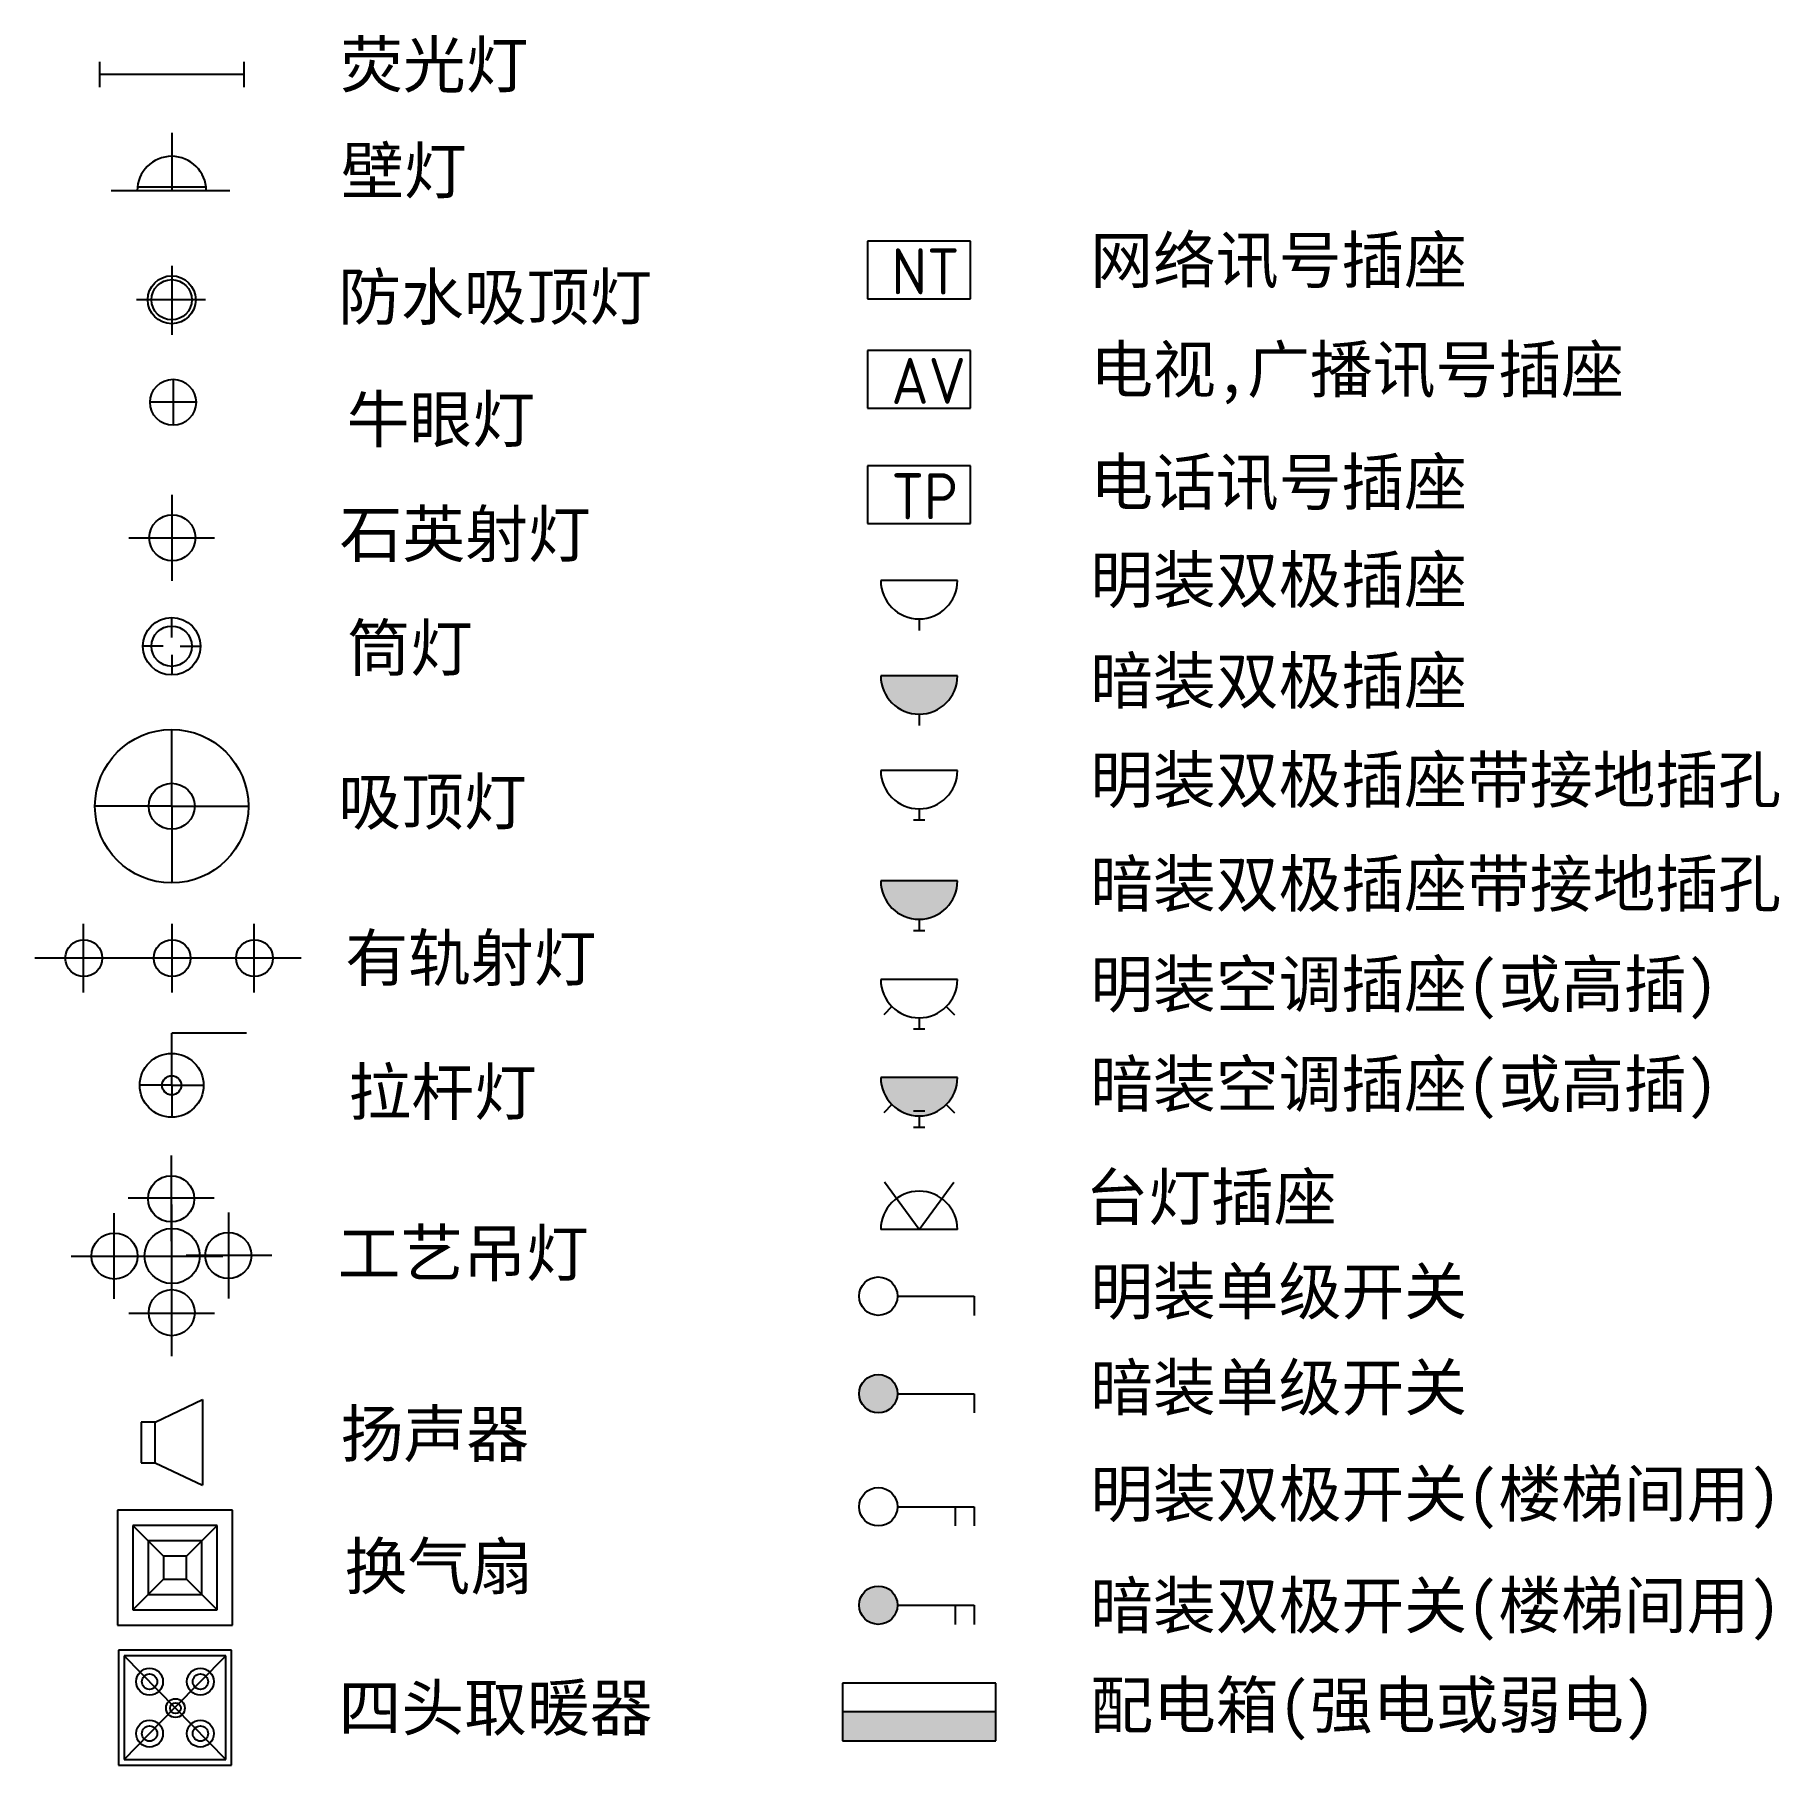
# Model space of a CAD drawing. Extents: x -42728 to 99010, y -18674 to 47645.
# Drawn here: x 91270 to 95816, y 31386 to 35896 of the extents above; entities that cross this region are included whole.
import ezdxf

# ---------------------------------------------------------------- set-up
doc = ezdxf.new("R2010")
doc.units = 0
doc.header["$LTSCALE"] = 100
doc.header["$MEASUREMENT"] = 0
doc.layers.get('0').update_dxf_attribs({"linetype": 'CONTINUOUS'})
doc.styles.get("Standard").update_dxf_attribs({"font": 'ISOCP'})
doc.styles.add('仿宋', font='')
doc.styles.get('仿宋').set_extended_font_data('FangSong_GB2312')

msp = doc.modelspace()

# ---------------------------------------------------------------- texts
at = {"style": '仿宋'}
for s, p in [('荧光灯', (92065.41295, 35758.7851)), ('壁灯', (92067.76973, 35482.50381)), ('网络讯号插座', (94020.47841, 35249.36168)), ('防水吸顶灯', (92060.16821, 35153.52871)), ('电视,广播讯号插座', (94020.47841, 34964.22114)), ('牛眼灯', (92082.16901, 34834.32406)), ('电话讯号插座', (94020.47841, 34670.68514)), ('石英射灯', (92063.8443, 34535.22885)), ('明装双极插座', (94020.47841, 34415.96486)), ('筒灯', (92084.10323, 34238.31247)), ('暗装双极插座', (94020.47841, 34153.00005)), ('明装双极插座带接地插孔', (94020.47841, 33894.7045)), ('吸顶灯', (92060.46869, 33837.47761)), ('暗装双极插座带接地插孔', (94020.47841, 33623.41956)), ('有轨射灯', (92078.77348, 33430.23119)), ('明装空调插座(或高插)', (94020.47841, 33361.81482)), ('暗装空调插座(或高插)', (94020.47841, 33101.66136)), ('拉杆灯', (92087.14661, 33080.92203)), ('台灯插座', (94007.97399, 32806.70102)), ('工艺吊灯', (92058.69633, 32660.48539)), ('明装单级开关', (94020.47841, 32560.90411)), ('暗装单级开关', (94020.47841, 32310.53757)), ('扬声器', (92066.89644, 32189.56834)), ('明装双极开关(楼梯间用)', (94020.47841, 32033.3357)), ('换气扇', (92077.14985, 31844.1783)), ('暗装双极开关(楼梯间用)', (94020.47841, 31742.30886)), ('四头取暖器', (92061.20974, 31475.75366)), ('配电箱(强电或弱电)', (94020.47841, 31482.37195))]:
    msp.add_text(s, height=120, dxfattribs=at).set_placement(p)
for s, p in [('NT', (93502.23056, 35219.56183)), ('AV', (93502.23056, 34934.42129)), ('TP', (93502.23056, 34633.50848))]:
    msp.add_text(s, height=120).set_placement(p)

# ---------------------------------------------------------------- hatches: boundary and pattern name
for points in [[(93474.47338, 34225.64223, 1), (93674.47338, 34225.64223)], [(93674.47338, 33690.92769), (93474.47338, 33690.92769, 1)], [(93674.47338, 33178.31371), (93474.47338, 33178.31371, 1)], [(93518.03085, 32354.16043, 1), (93418.03085, 32354.16043, 1)], [(93518.03085, 31802.76291, 1), (93418.03085, 31802.76291, 1)], [(93774.47338, 31449.39116), (93774.47338, 31524.39116), (93374.47338, 31524.39116), (93374.47338, 31449.39116)]]:
    msp.add_hatch(color=256).paths.add_polyline_path(points)

# ---------------------------------------------------------------- linework, layer by layer
for p, q in [((91438.37318, 35825.78239), (91438.37318, 35759.6415)), ((91814.29322, 35825.78239), (91814.29322, 35759.6415)), ((91814.29322, 35792.71197), (91438.37318, 35792.71197)), ((91626.3332, 35641.20264), (91626.3332, 35489.7162)), ((91777.70393, 35489.7162), (91468.90771, 35489.7162)), ((91715.77592, 35499.7162), (91536.89048, 35499.7162)), ((93440.30816, 35358.79293), (93440.30816, 35208.57969)), ((93708.6386, 35358.79293), (93440.30816, 35358.79293)), ((93708.6386, 35208.57969), (93708.6386, 35358.79293)), ((91626.3332, 35294.0757), (91626.3332, 35113.94457)), ((91714.70029, 35205.77611), (91534.43139, 35205.77611)), ((93440.30816, 35208.57969), (93708.6386, 35208.57969)), ((93440.30816, 35073.6524), (93440.30816, 34923.43915)), ((93708.6386, 35073.6524), (93440.30816, 35073.6524)), ((93708.6386, 34923.43915), (93708.6386, 35073.6524)), ((91629.87148, 34998.46553), (91629.87148, 34878.46553)), ((91689.87148, 34938.46553), (91569.87148, 34938.46553)), ((93440.30816, 34923.43915), (93708.6386, 34923.43915)), ((93440.30816, 34772.73958), (93440.30816, 34622.52634)), ((93708.6386, 34772.73958), (93440.30816, 34772.73958)), ((93708.6386, 34622.52634), (93708.6386, 34772.73958)), ((91626.3332, 34696.83634), (91626.3332, 34473.40248)), ((93440.30816, 34622.52634), (93708.6386, 34622.52634)), ((91514.61628, 34585.11941), (91738.05013, 34585.11941)), ((93674.47338, 34473.88797), (93474.47338, 34473.88797)), ((91626.3332, 34325.15579), (91626.3332, 34377.65579)), ((93574.47338, 34373.88797), (93574.47338, 34343.88797)), ((91603.8332, 34302.65579), (91551.3332, 34302.65579)), ((91626.3332, 34280.15579), (91626.3332, 34227.65579)), ((91648.8332, 34302.65579), (91701.3332, 34302.65579)), ((93674.47338, 34225.64223), (93474.47338, 34225.64223)), ((93574.47338, 34125.64223), (93574.47338, 34095.64223)), ((91626.3332, 33885.49743), (91626.3332, 34085.49743)), ((93674.47338, 33978.78364), (93474.47338, 33978.78364)), ((91626.3332, 33885.49743), (91426.3332, 33885.49743)), ((91626.3332, 33885.49743), (91826.3332, 33885.49743)), ((91626.3332, 33885.49743), (91626.3332, 33685.49743)), ((93574.47338, 33878.78364), (93574.47338, 33848.78364)), ((93589.47338, 33848.78364), (93559.47338, 33848.78364)), ((93674.47338, 33690.92769), (93474.47338, 33690.92769)), ((91395.77093, 33578.94987), (91395.77093, 33400.20279)), ((91626.3332, 33578.94987), (91626.3332, 33400.20279)), ((91840.80986, 33578.94987), (91840.80986, 33400.20279)), ((93589.47338, 33560.92769), (93559.47338, 33560.92769)), ((93574.47338, 33590.92769), (93574.47338, 33560.92769)), ((91964.02513, 33489.57633), (91269.74419, 33489.57633)), ((93674.47338, 33434.02194), (93474.47338, 33434.02194)), ((93503.7627, 33363.31126), (93482.54949, 33342.09806)), ((93574.47338, 33334.02194), (93574.47338, 33304.02194)), ((93645.18405, 33363.31126), (93666.39726, 33342.09806)), ((91626.3332, 33158.0664), (91626.3332, 33294.04635)), ((91820.96025, 33294.04635), (91626.3332, 33294.04635)), ((93589.47338, 33304.02194), (93559.47338, 33304.02194)), ((91626.3332, 33158.0664), (91543.1332, 33158.0664)), ((91626.3332, 33158.0664), (91709.5332, 33158.0664)), ((91626.3332, 33158.0664), (91626.3332, 33074.8664)), ((93674.47338, 33178.31371), (93474.47338, 33178.31371)), ((93503.7627, 33107.60303), (93482.54949, 33086.38982)), ((93645.18405, 33107.60303), (93666.39726, 33086.38982)), ((93589.47338, 33090.69703), (93559.47338, 33090.69703)), ((93574.47338, 33078.31371), (93574.47338, 33048.31371)), ((93589.47338, 33048.31371), (93559.47338, 33048.31371)), ((91624.97088, 32975.39654), (91624.97088, 32751.96269)), ((93574.47338, 32782.01538), (93483.85103, 32905.61253)), ((93574.47338, 32782.01538), (93665.09572, 32905.61253)), ((91475.65226, 32824.7156), (91475.65226, 32601.28175)), ((91736.68781, 32863.67962), (91513.25395, 32863.67962)), ((91625.65204, 32847.05899), (91625.65204, 32578.93837)), ((91775.65182, 32602.64408), (91775.65182, 32826.07793)), ((93674.47338, 32782.01538), (93474.47338, 32782.01538)), ((91363.93534, 32712.99868), (91587.36919, 32712.99868)), ((91491.59173, 32712.99868), (91759.71235, 32712.99868)), ((91887.36874, 32714.361), (91663.93489, 32714.361)), ((91626.3332, 32451.96314), (91626.3332, 32675.39699)), ((93518.03085, 32608.31637), (93718.03085, 32608.31637)), ((93718.03085, 32608.31637), (93718.03085, 32558.31637)), ((91514.61628, 32563.68006), (91738.05013, 32563.68006)), ((91583.51136, 32280.26212), (91706.21078, 32339.35716)), ((91706.21078, 32339.35716), (91706.21078, 32115.35716)), ((93518.03085, 32354.16043), (93718.03085, 32354.16043)), ((93718.03085, 32354.16043), (93718.03085, 32304.16043)), ((91546.45562, 32280.26212), (91546.45562, 32174.14746)), ((91583.51136, 32280.26212), (91546.45562, 32280.26212)), ((91583.51136, 32174.14746), (91583.51136, 32280.26212)), ((91546.45562, 32174.14746), (91583.51136, 32174.14746)), ((91583.51136, 32174.14746), (91706.21078, 32115.35716)), ((93518.03085, 32059.31777), (93718.03085, 32059.31777)), ((93668.03085, 32059.31777), (93668.03085, 32009.31777)), ((93718.03085, 32059.31777), (93718.03085, 32009.31777)), ((91484.93361, 32050.80953), (91484.93361, 31750.80953)), ((91784.93361, 32050.80953), (91484.93361, 32050.80953)), ((91524.93361, 32010.80953), (91524.93361, 31790.80953)), ((91744.93361, 32010.80953), (91524.93361, 32010.80953)), ((91604.93361, 31930.80953), (91524.93361, 32010.80953)), ((91664.93361, 31930.80953), (91744.93361, 32010.80953)), ((91744.93361, 31790.80953), (91744.93361, 32010.80953)), ((91784.93361, 31750.80953), (91784.93361, 32050.80953)), ((91564.93361, 31970.80953), (91564.93361, 31830.80953)), ((91704.93361, 31970.80953), (91564.93361, 31970.80953)), ((91704.93361, 31830.80953), (91704.93361, 31970.80953)), ((91604.93361, 31930.80953), (91604.93361, 31870.80953)), ((91664.93361, 31930.80953), (91604.93361, 31930.80953)), ((91664.93361, 31870.80953), (91664.93361, 31930.80953)), ((91564.93361, 31830.80953), (91604.93361, 31870.80953)), ((91604.93361, 31870.80953), (91664.93361, 31870.80953)), ((91664.93361, 31870.80953), (91744.93361, 31790.80953)), ((91564.93361, 31830.80953), (91524.93361, 31790.80953)), ((91564.93361, 31830.80953), (91704.93361, 31830.80953)), ((91524.93361, 31790.80953), (91744.93361, 31790.80953)), ((93518.03085, 31802.76291), (93718.03085, 31802.76291)), ((93668.03085, 31802.76291), (93668.03085, 31752.76291)), ((93718.03085, 31802.76291), (93718.03085, 31752.76291)), ((91484.93361, 31750.80953), (91784.93361, 31750.80953)), ((91487.43361, 31685.87521), (91487.43361, 31385.87521)), ((91782.43361, 31685.87521), (91487.43361, 31685.87521)), ((91502.43361, 31670.87521), (91502.43361, 31400.87521)), ((91767.43361, 31670.87521), (91502.43361, 31670.87521)), ((91502.43361, 31670.87521), (91634.93689, 31535.87188)), ((91634.8131, 31535.998), (91767.43361, 31670.87521)), ((91767.43361, 31400.87521), (91767.43361, 31670.87521)), ((91782.43361, 31385.87521), (91782.43361, 31685.87521)), ((93774.47338, 31599.39116), (93374.47338, 31599.39116)), ((93374.47338, 31599.39116), (93374.47338, 31449.39116)), ((93774.47338, 31449.39116), (93774.47338, 31599.39116)), ((91502.43361, 31400.87521), (91634.93361, 31535.87521)), ((91634.84917, 31535.78918), (91767.43361, 31400.87521)), ((93774.47338, 31524.39116), (93374.47338, 31524.39116)), ((93374.47338, 31449.39116), (93774.47338, 31449.39116)), ((91487.43361, 31385.87521), (91782.43361, 31385.87521)), ((91502.43361, 31400.87521), (91767.43361, 31400.87521))]:
    msp.add_line(p, q)
for centre, radius in [((91626.3332, 35205.77611), 62.5), ((91626.3332, 35205.77611), 52.5), ((91629.87148, 34938.46553), 60), ((91628.00084, 34585.11941), 60), ((91626.3332, 34302.65579), 75), ((91626.3332, 34302.65579), 52.5), ((91626.3332, 33885.49743), 200), ((91626.3332, 33885.49743), 60), ((91397.10504, 33489.57633), 48), ((91627.66731, 33489.57633), 48), ((91842.14397, 33489.57633), 48), ((91626.3332, 33158.0664), 83.2), ((91626.3332, 33158.0664), 24.96), ((91624.97088, 32862.01198), 60), ((91627.6532, 32712.99868), 72), ((91477.3199, 32712.99868), 60), ((91773.98419, 32714.361), 60), ((93468.03085, 32608.31637), 50), ((91626.3332, 32565.3477), 60), ((93468.03085, 32354.16043), 50), ((93468.03085, 32059.31777), 50), ((93468.03085, 31802.76291), 50), ((91568.57499, 31603.43661), 35.03255), ((91568.57499, 31603.43661), 20.03255), ((91701.12336, 31603.43661), 35.03255), ((91701.12336, 31603.43661), 20.03255), ((91636.10777, 31534.50846), 24.52279), ((91636.10777, 31534.50846), 14.02279), ((91568.57499, 31468.14175), 35.03255), ((91568.57499, 31468.14175), 20.03255), ((91701.12336, 31468.14175), 35.03255), ((91701.12336, 31468.14175), 20.03255)]:
    msp.add_circle(centre, radius)
for centre, radius, start, end in [((91626.3332, 35489.7162), 90, 0, 180), ((93574.47338, 34473.88797), 100, 180, 0), ((93574.47338, 34225.64223), 100, 180, 0), ((93574.47338, 33978.78364), 100, 180, 0), ((93574.47338, 33690.92769), 100, 180, 0), ((93574.47338, 33434.02194), 100, 180, 0), ((93574.47338, 33178.31371), 100, 180, 0), ((93574.47338, 32782.01538), 100, 0, 180)]:
    msp.add_arc(centre, radius, start, end)

msp.set_redraw_order([(e.dxf.handle, doc.entitydb.next_handle()) for e in msp.query("TEXT MTEXT ATTDEF DIMENSION ARC_DIMENSION")])  # texts and dimensions are drawn at this point

doc.saveas('drawing.dxf')
